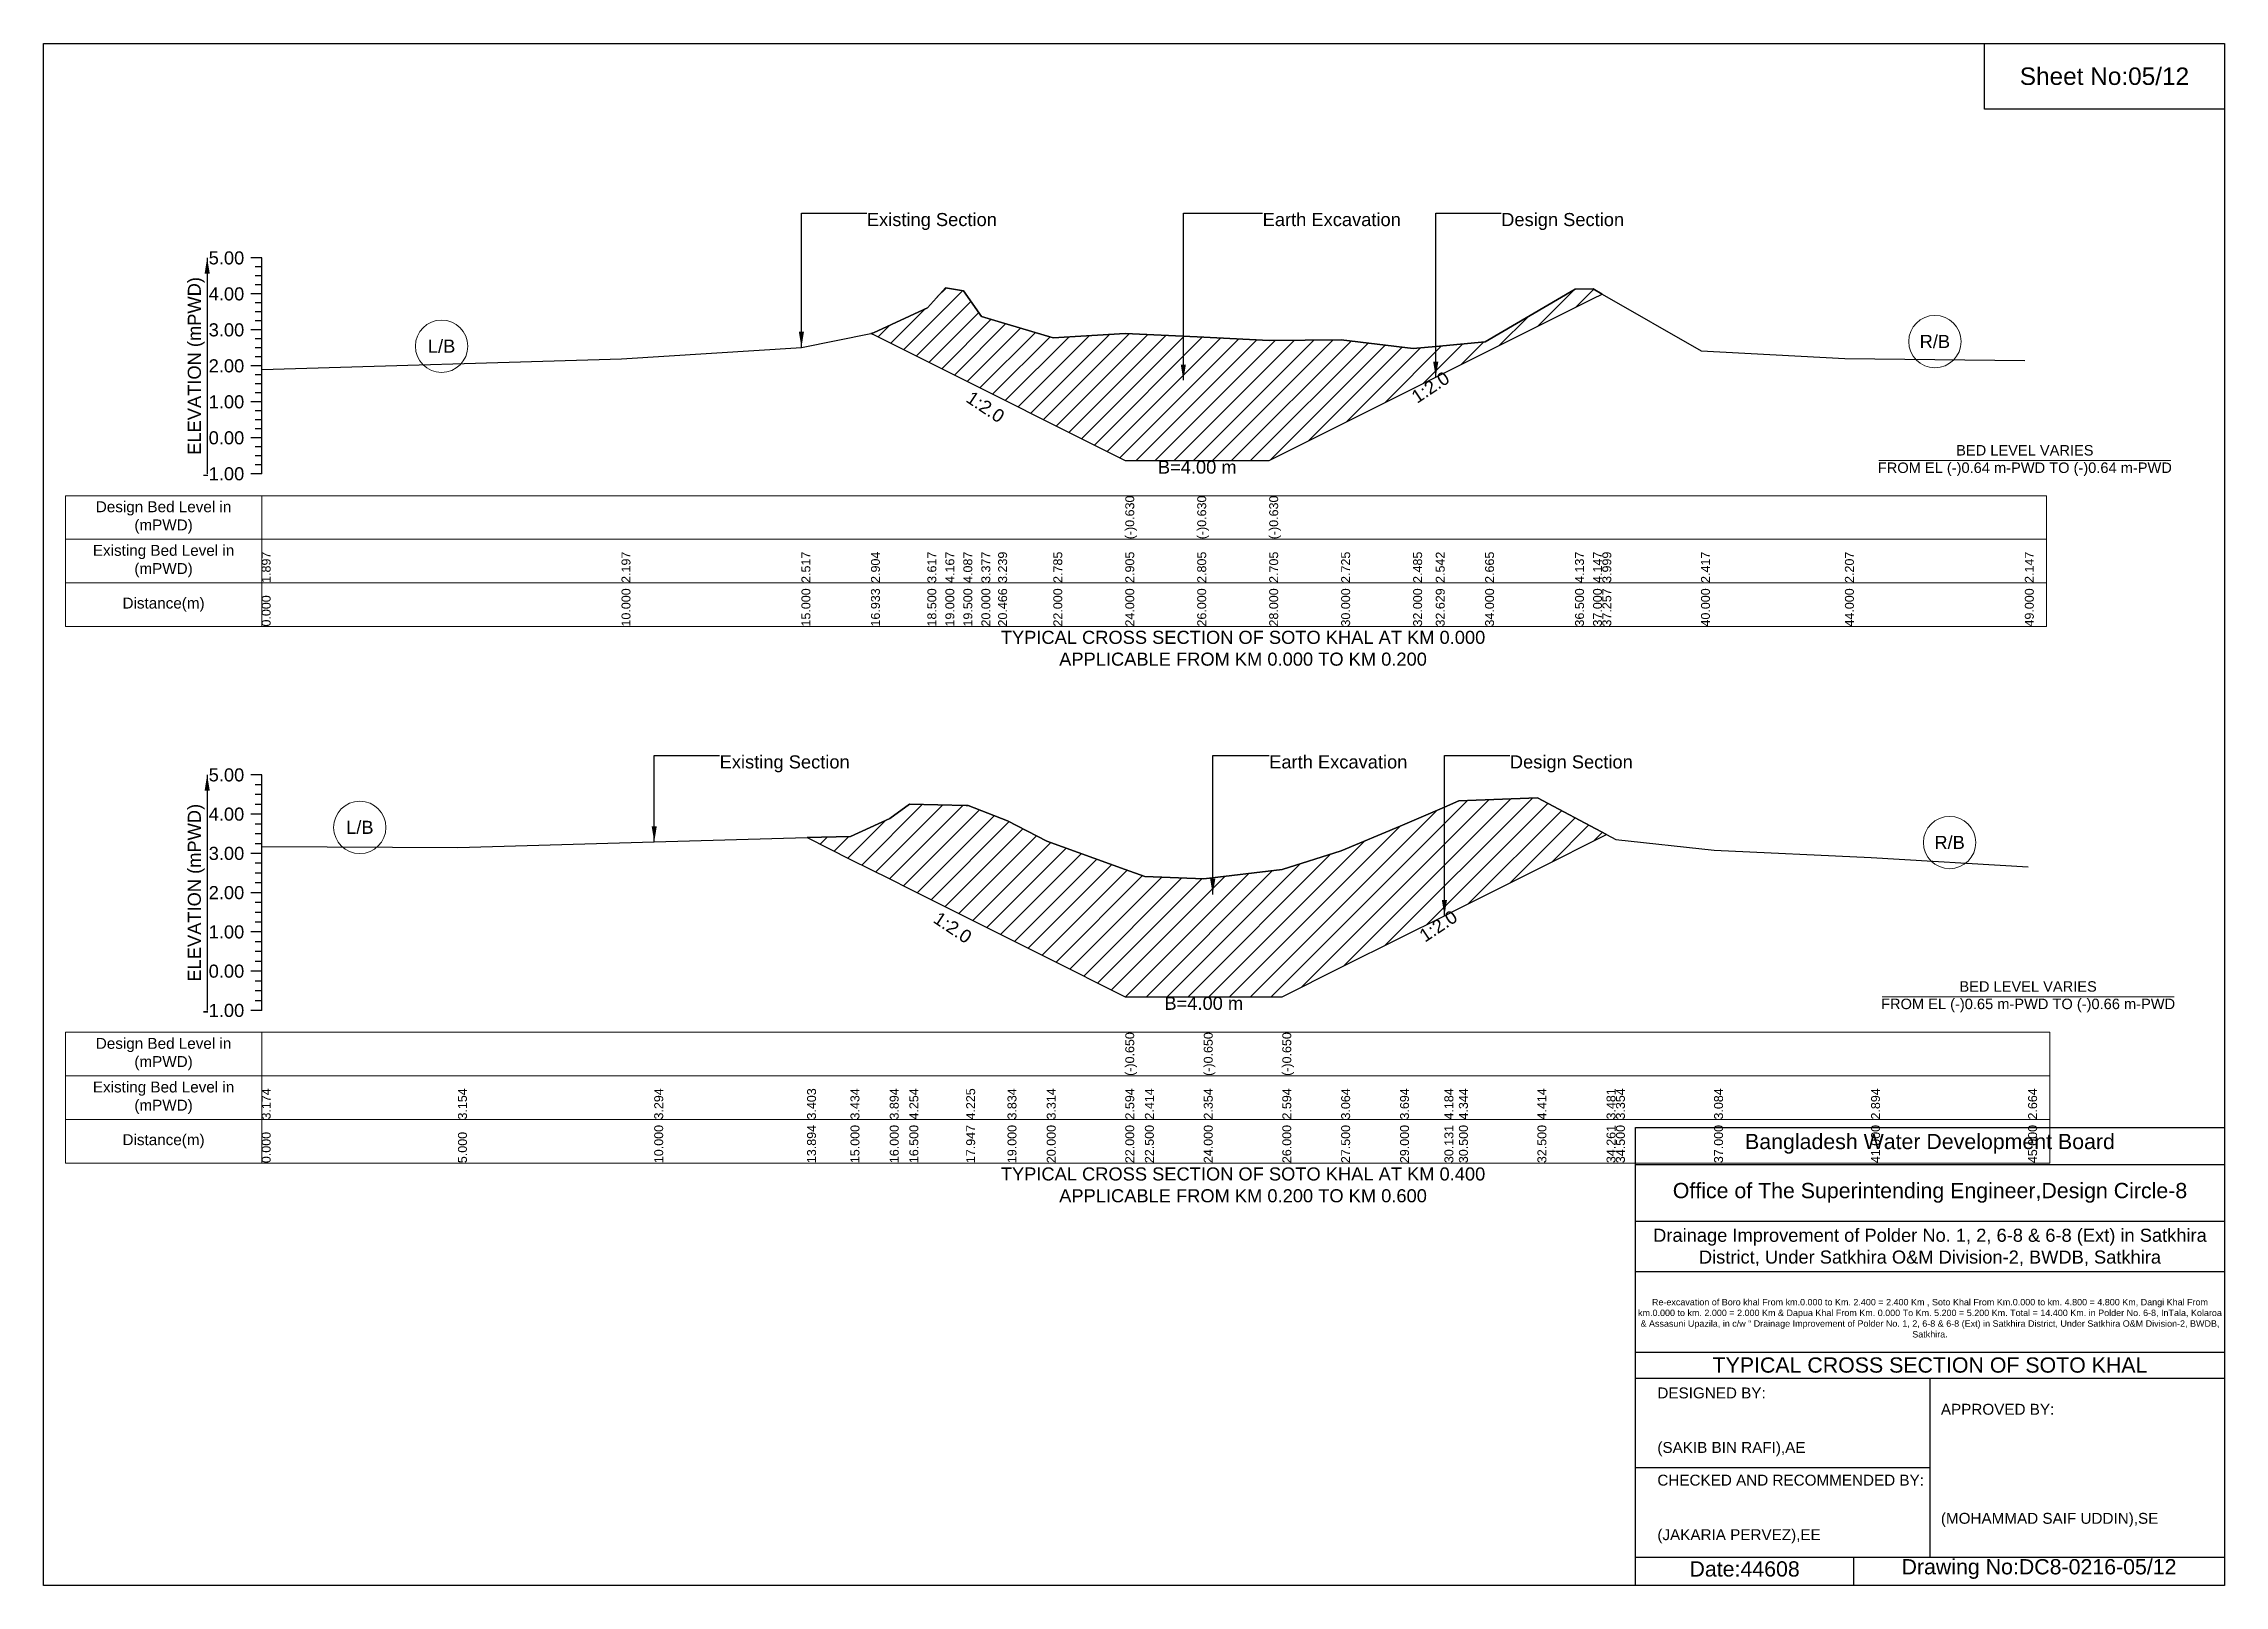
# Model space of a CAD drawing. Header units: inches. Extents: x 91000 to 218000, y -5656 to 30000.
# Drawn here: x 140000 to 148000, y -5656 to 0 of the extents above; entities that cross this region are included whole.
import ezdxf

# ---------------------------------------------------------------- set-up
doc = ezdxf.new("R2010")
doc.units = ezdxf.units.IN
doc.header["$LTSCALE"] = 7
doc.header["$MEASUREMENT"] = 0
for name, color, linetype, lineweight in [('Cross section Data Border', 7, 'Continuous', 9), ('Cross Section Labels', 7, 'Continuous', 9), ('Existing_Bed_Level for Xsection', 7, 'Continuous', 25)]:
    doc.layers.add(name, color=color, linetype=linetype, lineweight=lineweight)
doc.styles.get("Standard").update_dxf_attribs({"font": 'arial.ttf'})
doc.dimstyles.get("Standard").update_dxf_attribs({"dimtxt": 0.18, "dimasz": 0.18, "dimexe": 0.18, "dimexo": 0.0625, "dimgap": 0.09, "dimtad": 0, "dimtih": 1, "dimtoh": 1, "dimdec": 4, "dimzin": 0, "dimdsep": 46, "dimtxsty": 'Standard', "dimcen": 0.09, "dimadec": 0, "dimazin": 0, "dimtfac": 1, "dimtdec": 4, "dimtofl": 0, "dimtmove": 0, "dimatfit": 3, "dimfxl": 1, "dimtolj": 1, "dimtzin": 0, "dimarcsym": 0})

msp = doc.modelspace()

# ---------------------------------------------------------------- texts
at = {"attachment_point": 5}
for s, insert, char_height in [('Sheet No:05/12', (147560, -120), 64), ('Bangladesh Water Development Board', (146920, -4036), 56), ('Office of The Superintending Engineer,Design Circle-8', (146920, -4216), 56)]:
    msp.add_mtext(s, dxfattribs=dict(at, insert=insert, char_height=char_height))
for s, insert, char_height, width, attachment_point in [('Drainage Improvement of Polder No. 1, 2, 6-8 & 6-8 (Ext) in Satkhira District, Under Satkhira O&M Division-2, BWDB, Satkhira', (146920, -4416), 48, 2240, 5), ('Re-excavation of Boro khal From km.0.000 to Km. 2.400 = 2.400 Km , Soto Khal From Km.0.000 to km. 4.800 = 4.800 Km, Dangi Khal From km.0.000 to km. 2.000 = 2.000 Km & Dapua Khal From Km. 0.000 To Km. 5.200 = 5.200 Km. Total = 14.400 Km. in Polder No. 6-8, InTala, Kolaroa & Assasuni Upazila, in c/w “ Drainage Improvement of Polder No. 1, 2, 6-8 & 6-8 (Ext) in Satkhira District, Under Satkhira O&M Division-2, BWDB, Satkhira.', (146920, -4676), 23.565, 2160, 5), ('TYPICAL CROSS SECTION OF SOTO KHAL', (146920, -4848), 56, 2240, 5), ('DESIGNED BY:^J^J^J(SAKIB BIN RAFI),AE', (145920, -5056), 40, 1120, 4), ('APPROVED BY:^J^J^J^J^J^J(MOHAMMAD SAIF UDDIN),SE', (146960, -5216), 40, 1120, 4), ('CHECKED AND RECOMMENDED BY:^J^J^J(JAKARIA PERVEZ),EE', (145920, -5376), 40, 1120, 4), ('Date:44608', (146240, -5596), 56, 1120, 5), ('Drawing No:DC8-0216-05/12', (147320, -5596), 56, 1760, 5)]:
    msp.add_mtext(s, dxfattribs=dict(insert=insert, char_height=char_height, width=width, attachment_point=attachment_point))
at = {"layer": 'Cross section Data Border', "char_height": 40, "width": 640, "attachment_point": 5}
for s, insert in [('Design Bed Level in (mPWD)', (140440, -1738.4)), ('Existing Bed Level in (mPWD)', (140440, -1898.4)), ('Distance(m)', (140440, -2058.4)), ('Design Bed Level in (mPWD)', (140440, -3707)), ('Existing Bed Level in (mPWD)', (140440, -3867)), ('Distance(m)', (140440, -4027))]:
    msp.add_mtext(s, dxfattribs=dict(at, insert=insert))
at = {"layer": 'Cross Section Labels'}
for s, insert, char_height, attachment_point in [('Existing Section', (143020, -621.4), 48, 1), ('Earth Excavation', (144472, -621.4), 48, 1), ('Design Section', (145347, -621.4), 48, 1), ('L/B', (141460, -1110.2), 48, 5), ('R/B', (146938, -1093), 48, 5), ('BED LEVEL VARIES ^JFROM EL (-)0.64 m-PWD TO (-)0.64 m-PWD', (147268, -1529.6), 38.4, 5), ('B=4.00 m', (144232, -1529.6), 48, 2), ('TYPICAL CROSS SECTION OF SOTO KHAL AT KM 0.000^JAPPLICABLE FROM KM 0.000 TO KM 0.200', (144400, -2218.4), 48, 5), ('Existing Section', (142480, -2611), 48, 1), ('Earth Excavation', (144496, -2611), 48, 1), ('Design Section', (145378.8, -2611), 48, 1), ('L/B', (141160, -2875.4), 48, 5), ('R/B', (146992, -2930.8), 48, 5), ('BED LEVEL VARIES ^JFROM EL (-)0.65 m-PWD TO (-)0.66 m-PWD', (147280, -3496.6), 38.4, 5), ('B=4.00 m', (144256, -3496.6), 48, 2), ('TYPICAL CROSS SECTION OF SOTO KHAL AT KM 0.400^JAPPLICABLE FROM KM 0.200 TO KM 0.600', (144400, -4187), 48, 5)]:
    msp.add_mtext(s, dxfattribs=dict(at, insert=insert, char_height=char_height, attachment_point=attachment_point))
at = {"layer": 'Cross Section Labels', "char_height": 48, "attachment_point": 2}
for insert, rotation in [((145074, -1240.6), 33.69007), ((143468.6, -1312.8), 326.30993), ((143348.4, -3222.8), 326.30993), ((145102.8, -3217.2), 33.69007)]:
    msp.add_mtext('1:2.0', dxfattribs=dict(at, insert=insert, rotation=rotation))
at = {"layer": 'Existing_Bed_Level for Xsection', "char_height": 48, "attachment_point": 6}
for s, insert in [('5.00', (140736, -786.4)), ('4.00', (140736, -918.4)), ('3.00', (140736, -1050.4)), ('2.00', (140736, -1182.4)), ('1.00', (140736, -1314.4)), ('0.00', (140736, -1446.4)), ('-1.00', (140736, -1578.4)), ('5.00', (140736, -2683)), ('4.00', (140736, -2827)), ('3.00', (140736, -2971)), ('2.00', (140736, -3115)), ('1.00', (140736, -3259)), ('0.00', (140736, -3403)), ('-1.00', (140736, -3547))]:
    msp.add_mtext(s, dxfattribs=dict(at, insert=insert))
at = {"layer": 'Existing_Bed_Level for Xsection', "rotation": 90}
for s, insert, char_height, attachment_point in [('ELEVATION (mPWD)', (140560, -1182.4), 48, 5), ('(-)0.630', (143968, -1818.4), 32.8, 1), ('(-)0.630', (144232, -1818.4), 32.8, 1), ('(-)0.630', (144496, -1818.4), 32.8, 1), ('1.897', (140800, -1978.4), 32.8, 1), ('2.197', (142120, -1978.4), 32.8, 1), ('2.517', (142780, -1978.4), 32.8, 1), ('2.904', (143035.1, -1978.4), 32.8, 1), ('3.617', (143242, -1978.4), 32.8, 1), ('4.167', (143308, -1978.4), 32.8, 1), ('4.087', (143374, -1978.4), 32.8, 1), ('3.377', (143440, -1978.4), 32.8, 1), ('3.239', (143501.6, -1978.4), 32.8, 1), ('2.785', (143704, -1978.4), 32.8, 1), ('2.905', (143968, -1978.4), 32.8, 1), ('2.805', (144232, -1978.4), 32.8, 1), ('2.705', (144496, -1978.4), 32.8, 1), ('2.725', (144760, -1978.4), 32.8, 1), ('2.485', (145024, -1978.4), 32.8, 1), ('2.542', (145107, -1978.4), 32.8, 1), ('2.665', (145288, -1978.4), 32.8, 1), ('4.137', (145618, -1978.4), 32.8, 1), ('4.147', (145684, -1978.4), 32.8, 1), ('3.999', (145718, -1978.4), 32.8, 1), ('2.417', (146080, -1978.4), 32.8, 1), ('2.207', (146608, -1978.4), 32.8, 1), ('2.147', (147268, -1978.4), 32.8, 1), ('0.000', (140800, -2138.4), 32.8, 1), ('10.000', (142120, -2138.4), 32.8, 1), ('15.000', (142780, -2138.4), 32.8, 1), ('16.933', (143035.1, -2138.4), 32.8, 1), ('18.500', (143242, -2138.4), 32.8, 1), ('19.000', (143308, -2138.4), 32.8, 1), ('19.500', (143374, -2138.4), 32.8, 1), ('20.000', (143440, -2138.4), 32.8, 1), ('20.466', (143501.6, -2138.4), 32.8, 1), ('22.000', (143704, -2138.4), 32.8, 1), ('24.000', (143968, -2138.4), 32.8, 1), ('26.000', (144232, -2138.4), 32.8, 1), ('28.000', (144496, -2138.4), 32.8, 1), ('30.000', (144760, -2138.4), 32.8, 1), ('32.000', (145024, -2138.4), 32.8, 1), ('32.629', (145107, -2138.4), 32.8, 1), ('34.000', (145288, -2138.4), 32.8, 1), ('36.500', (145618, -2138.4), 32.8, 1), ('37.000', (145684, -2138.4), 32.8, 1), ('37.257', (145718, -2138.4), 32.8, 1), ('40.000', (146080, -2138.4), 32.8, 1), ('44.000', (146608, -2138.4), 32.8, 1), ('49.000', (147268, -2138.4), 32.8, 1), ('ELEVATION (mPWD)', (140560, -3115), 48, 5), ('(-)0.650', (143968, -3787), 32.8, 1), ('(-)0.650', (144256, -3787), 32.8, 1), ('(-)0.650', (144544, -3787), 32.8, 1), ('3.174', (140800, -3947), 32.8, 1), ('3.154', (141520, -3947), 32.8, 1), ('3.294', (142240, -3947), 32.8, 1), ('3.403', (142800.7, -3947), 32.8, 1), ('3.434', (142960, -3947), 32.8, 1), ('3.894', (143104, -3947), 32.8, 1), ('4.254', (143176, -3947), 32.8, 1), ('4.225', (143384.4, -3947), 32.8, 1), ('3.834', (143536, -3947), 32.8, 1), ('3.314', (143680, -3947), 32.8, 1), ('2.594', (143968, -3947), 32.8, 1), ('2.414', (144040, -3947), 32.8, 1), ('2.354', (144256, -3947), 32.8, 1), ('2.594', (144544, -3947), 32.8, 1), ('3.064', (144760, -3947), 32.8, 1), ('3.694', (144976, -3947), 32.8, 1), ('4.184', (145138.8, -3947), 32.8, 1), ('4.344', (145192, -3947), 32.8, 1), ('4.414', (145480, -3947), 32.8, 1), ('3.481', (145733.6, -3947), 32.8, 1), ('3.354', (145768, -3947), 32.8, 1), ('3.084', (146128, -3947), 32.8, 1), ('2.894', (146704, -3947), 32.8, 1), ('2.664', (147280, -3947), 32.8, 1), ('0.000', (140800, -4107), 32.8, 1), ('5.000', (141520, -4107), 32.8, 1), ('10.000', (142240, -4107), 32.8, 1), ('13.894', (142800.7, -4107), 32.8, 1), ('15.000', (142960, -4107), 32.8, 1), ('16.000', (143104, -4107), 32.8, 1), ('16.500', (143176, -4107), 32.8, 1), ('17.947', (143384.4, -4107), 32.8, 1), ('19.000', (143536, -4107), 32.8, 1), ('20.000', (143680, -4107), 32.8, 1), ('22.000', (143968, -4107), 32.8, 1), ('22.500', (144040, -4107), 32.8, 1), ('24.000', (144256, -4107), 32.8, 1), ('26.000', (144544, -4107), 32.8, 1), ('27.500', (144760, -4107), 32.8, 1), ('29.000', (144976, -4107), 32.8, 1), ('30.131', (145138.8, -4107), 32.8, 1), ('30.500', (145192, -4107), 32.8, 1), ('32.500', (145480, -4107), 32.8, 1), ('34.261', (145733.6, -4107), 32.8, 1), ('34.500', (145768, -4107), 32.8, 1), ('37.000', (146128, -4107), 32.8, 1), ('41.000', (146704, -4107), 32.8, 1), ('45.000', (147280, -4107), 32.8, 1)]:
    msp.add_mtext(s, dxfattribs=dict(at, insert=insert, char_height=char_height, attachment_point=attachment_point))

# ---------------------------------------------------------------- hatches: boundary and pattern name
at = {"layer": 'Existing_Bed_Level for Xsection'}
h = msp.add_hatch(dxfattribs=at)
h.set_pattern_fill('ANSI31', color=256, scale=396, style=0)
h.paths.add_polyline_path([(143035.1, -1063.1), (143044, -1067.6), (143242, -1166.6), (143308, -1199.6), (143374, -1232.6), (143440, -1265.6), (143501.6, -1296.3), (143704, -1397.6), (143968, -1529.6), (144232, -1529.6), (144496, -1529.6), (144760, -1397.6), (145024, -1265.6), (145107, -1224.1), (145288, -1133.6), (145618, -968.6), (145684, -935.6), (145718, -918.6), (145684, -899), (145618, -900.3), (145288, -1094.6), (145107, -1110.9), (145024, -1118.4), (144760, -1086.7), (144496, -1089.3), (144232, -1076.1), (143968, -1062.9), (143704, -1078.8), (143501.6, -1018.9), (143440, -1000.6), (143374, -906.9), (143308, -896.4), (143242, -969), (143044, -1061.4)])
h = msp.add_hatch(dxfattribs=at)
h.set_pattern_fill('ANSI31', color=256, scale=432, style=0)
h.paths.add_polyline_path([(142800.7, -2912.9), (142960, -2992.6), (143104, -3064.6), (143176, -3100.6), (143384.4, -3204.8), (143392, -3208.6), (143536, -3280.6), (143680, -3352.6), (143968, -3496.6), (144040, -3496.6), (144256, -3496.6), (144544, -3496.6), (144760, -3388.6), (144976, -3280.6), (145138.8, -3199.2), (145192, -3172.6), (145480, -3028.6), (145733.6, -2901.8), (145480, -2767.4), (145192, -2777.4), (145138.8, -2800.5), (144976, -2871), (144760, -2961.8), (144544, -3029.4), (144256, -3064), (144040, -3055.4), (143968, -3029.4), (143680, -2925.8), (143536, -2850.9), (143392, -2794.7), (143384.4, -2794.6), (143176, -2790.4), (143104, -2842.2), (142960, -2908.5)])

# ---------------------------------------------------------------- linework, layer by layer
for points in [[(140000, 0), (148000, 0), (148000, -5656), (140000, -5656)], [(147120, 0), (148000, 0), (148000, -240), (147120, -240)]]:
    msp.add_lwpolyline(points, close=True)
for points in [[(145840, -5656), (145840, -3976), (148000, -3976)], [(145840, -4112), (148000, -4112)], [(145840, -4320), (148000, -4320)], [(145840, -4504), (148000, -4504)], [(145840, -4800), (148000, -4800)], [(145840, -4896), (148000, -4896)], [(146920, -4896), (146920, -5552)], [(145840, -5224), (146920, -5224)], [(145840, -5552), (148000, -5552)], [(146640, -5552), (146640, -5656)]]:
    msp.add_lwpolyline(points)
at = {"layer": 'Cross section Data Border'}
for points in [[(140080, -1658.4), (147348, -1658.4), (147348, -2138.4), (140080, -2138.4)], [(140080, -3627), (147360, -3627), (147360, -4107), (140080, -4107)]]:
    msp.add_lwpolyline(points, close=True, dxfattribs=at)
for points in [[(140800, -1658.4), (140800, -2138.4)], [(140080, -1818.4), (147348, -1818.4)], [(140080, -1978.4), (147348, -1978.4)], [(140800, -3627), (140800, -4107)], [(140080, -3787), (147360, -3787)], [(140080, -3947), (147360, -3947)]]:
    msp.add_lwpolyline(points, dxfattribs=at)
at = {"layer": 'Cross Section Labels'}
for points in [[(146732.2, -1529.6), (147803.8, -1529.6)], [(146744.2, -3496.6), (147815.8, -3496.6)]]:
    msp.add_lwpolyline(points, dxfattribs=at)
for centre in [(141460, -1110.2), (146938, -1093), (141160, -2875.4), (146992, -2930.8)]:
    msp.add_circle(centre, 96, dxfattribs=at)
at = {"layer": 'Existing_Bed_Level for Xsection'}
for points in [[(140800, -786.4), (140760, -786.4)], [(140800, -1578.4), (140800, -1446.4), (140800, -1314.4), (140800, -1182.4), (140800, -1050.4), (140800, -918.4), (140800, -786.4)], [(140800, -819.4), (140776, -819.4)], [(140800, -852.4), (140776, -852.4)], [(140800, -918.4), (140760, -918.4)], [(140800, -885.4), (140776, -885.4)], [(140800, -951.4), (140776, -951.4)], [(140800, -1196), (142120, -1156.4), (142780, -1114.2), (143035.1, -1063.1), (143044, -1061.4), (143242, -969), (143308, -896.4), (143374, -906.9), (143440, -1000.6), (143501.6, -1018.9), (143704, -1078.8), (143968, -1062.9), (143968, -1062.9), (144232, -1076.1), (144232, -1076.1), (144496, -1089.3), (144496, -1089.3), (144760, -1086.7), (145024, -1118.4), (145107, -1110.9), (145288, -1094.6), (145618, -900.3), (145684, -899), (145718, -918.6), (146080, -1127.4), (146608, -1155.1), (147268, -1163)], [(140800, -984.4), (140776, -984.4)], [(140800, -1017.4), (140776, -1017.4)], [(140800, -1050.4), (140760, -1050.4)], [(140800, -1083.4), (140776, -1083.4)], [(140800, -1116.4), (140776, -1116.4)], [(140800, -1182.4), (140760, -1182.4)], [(140800, -1149.4), (140776, -1149.4)], [(140800, -1215.4), (140776, -1215.4)], [(140800, -1248.4), (140776, -1248.4)], [(140800, -1314.4), (140760, -1314.4)], [(140800, -1281.4), (140776, -1281.4)], [(140800, -1347.4), (140776, -1347.4)], [(140800, -1380.4), (140776, -1380.4)], [(140800, -1413.4), (140776, -1413.4)], [(140800, -1446.4), (140760, -1446.4)], [(140800, -1479.4), (140776, -1479.4)], [(140800, -1512.4), (140776, -1512.4)], [(140800, -1578.4), (140760, -1578.4)], [(140800, -1545.4), (140776, -1545.4)], [(140800, -2683), (140760, -2683)], [(140800, -2719), (140776, -2719)], [(140800, -3547), (140800, -3403), (140800, -3259), (140800, -3115), (140800, -2971), (140800, -2827), (140800, -2683)], [(140800, -2755), (140776, -2755)], [(140800, -2791), (140776, -2791)], [(140800, -2945.9), (141520, -2948.8), (142240, -2928.6), (142800.7, -2912.9), (142960, -2908.5), (143104, -2842.2), (143176, -2790.4), (143384.4, -2794.6), (143392, -2794.7), (143536, -2850.9), (143680, -2925.8), (143968, -3029.4), (143968, -3029.4), (144040, -3055.4), (144256, -3064), (144256, -3064), (144544, -3029.4), (144544, -3029.4), (144760, -2961.8), (144976, -2871), (145138.8, -2800.5), (145192, -2777.4), (145480, -2767.4), (145733.6, -2901.8), (145768, -2920), (146128, -2958.9), (146704, -2986.2), (147280, -3019.4)], [(140800, -2827), (140760, -2827)], [(140800, -2863), (140776, -2863)], [(140800, -2899), (140776, -2899)], [(140800, -2935), (140776, -2935)], [(140800, -2971), (140760, -2971)], [(140800, -3007), (140776, -3007)], [(140800, -3115), (140760, -3115)], [(140800, -3043), (140776, -3043)], [(140800, -3079), (140776, -3079)], [(140800, -3151), (140776, -3151)], [(140800, -3187), (140776, -3187)], [(140800, -3259), (140760, -3259)], [(140800, -3223), (140776, -3223)], [(140800, -3295), (140776, -3295)], [(140800, -3331), (140776, -3331)], [(140800, -3403), (140760, -3403)], [(140800, -3367), (140776, -3367)], [(140800, -3439), (140776, -3439)], [(140800, -3475), (140776, -3475)], [(140800, -3511), (140776, -3511)], [(140800, -3547), (140760, -3547)]]:
    msp.add_lwpolyline(points, dxfattribs=at)
for points in [[(143035.1, -1063.1), (143044, -1067.6), (143242, -1166.6), (143308, -1199.6), (143374, -1232.6), (143440, -1265.6), (143501.6, -1296.3), (143704, -1397.6), (143968, -1529.6), (143968, -1529.6), (144232, -1529.6), (144232, -1529.6), (144496, -1529.6), (144496, -1529.6), (144760, -1397.6), (145024, -1265.6), (145107, -1224.1), (145288, -1133.6), (145618, -968.6), (145684, -935.6), (145718, -918.6), (145718, -918.6), (145718, -918.6), (145684, -899), (145618, -900.3), (145288, -1094.6), (145107, -1110.9), (145024, -1118.4), (144760, -1086.7), (144496, -1089.3), (144496, -1089.3), (144232, -1076.1), (144232, -1076.1), (143968, -1062.9), (143968, -1062.9), (143704, -1078.8), (143501.6, -1018.9), (143440, -1000.6), (143374, -906.9), (143308, -896.4), (143242, -969), (143044, -1061.4)], [(142800.7, -2912.9), (142800.7, -2912.9), (142960, -2992.6), (143104, -3064.6), (143176, -3100.6), (143384.4, -3204.8), (143392, -3208.6), (143536, -3280.6), (143680, -3352.6), (143968, -3496.6), (143968, -3496.6), (144040, -3496.6), (144256, -3496.6), (144256, -3496.6), (144544, -3496.6), (144544, -3496.6), (144760, -3388.6), (144976, -3280.6), (145138.8, -3199.2), (145192, -3172.6), (145480, -3028.6), (145733.6, -2901.8), (145480, -2767.4), (145192, -2777.4), (145138.8, -2800.5), (144976, -2871), (144760, -2961.8), (144544, -3029.4), (144544, -3029.4), (144256, -3064), (144256, -3064), (144040, -3055.4), (143968, -3029.4), (143968, -3029.4), (143680, -2925.8), (143536, -2850.9), (143392, -2794.7), (143384.4, -2794.6), (143176, -2790.4), (143104, -2842.2), (142960, -2908.5), (142800.7, -2912.9)]]:
    msp.add_lwpolyline(points, close=True, dxfattribs=at)

msp.set_redraw_order([(e.dxf.handle, doc.entitydb.next_handle()) for e in msp.query("TEXT MTEXT ATTDEF DIMENSION ARC_DIMENSION")])  # texts and dimensions are drawn at this point

# ---------------------------------------------------------------- leaders
at = {"layer": 'Cross Section Labels', "annotation_type": 0, "has_hookline": 1, "hookline_direction": 0}
for points, text_width in [([(142780, -1114.2), (142780, -621.4), (143019.9, -621.4)], 467.2), ([(144181, -1234.8), (144181, -621.4), (144471.9, -621.4)], 497), ([(145107, -1224.1), (145107, -621.4), (145346.9, -621.4)], 441.2), ([(142240, -2928.6), (142240, -2611), (142479.9, -2611)], 467.2), ([(144288.8, -3121.6), (144288.8, -2611), (144495.9, -2611)], 497), ([(145138.8, -3199.2), (145138.8, -2611), (145378.7, -2611)], 441.2)]:
    msp.add_leader(points, dimstyle='Standard', override={"dimasz": 57.6}, dxfattribs=dict(at, text_width=text_width))
at = {"layer": 'Existing_Bed_Level for Xsection'}
for points in [[(140600, -786.4), (140600, -1578.4)], [(140600, -2683), (140600, -3547)]]:
    msp.add_leader(points, dimstyle='Standard', override={"dimasz": 57.6}, dxfattribs=at)

doc.saveas('drawing.dxf')
